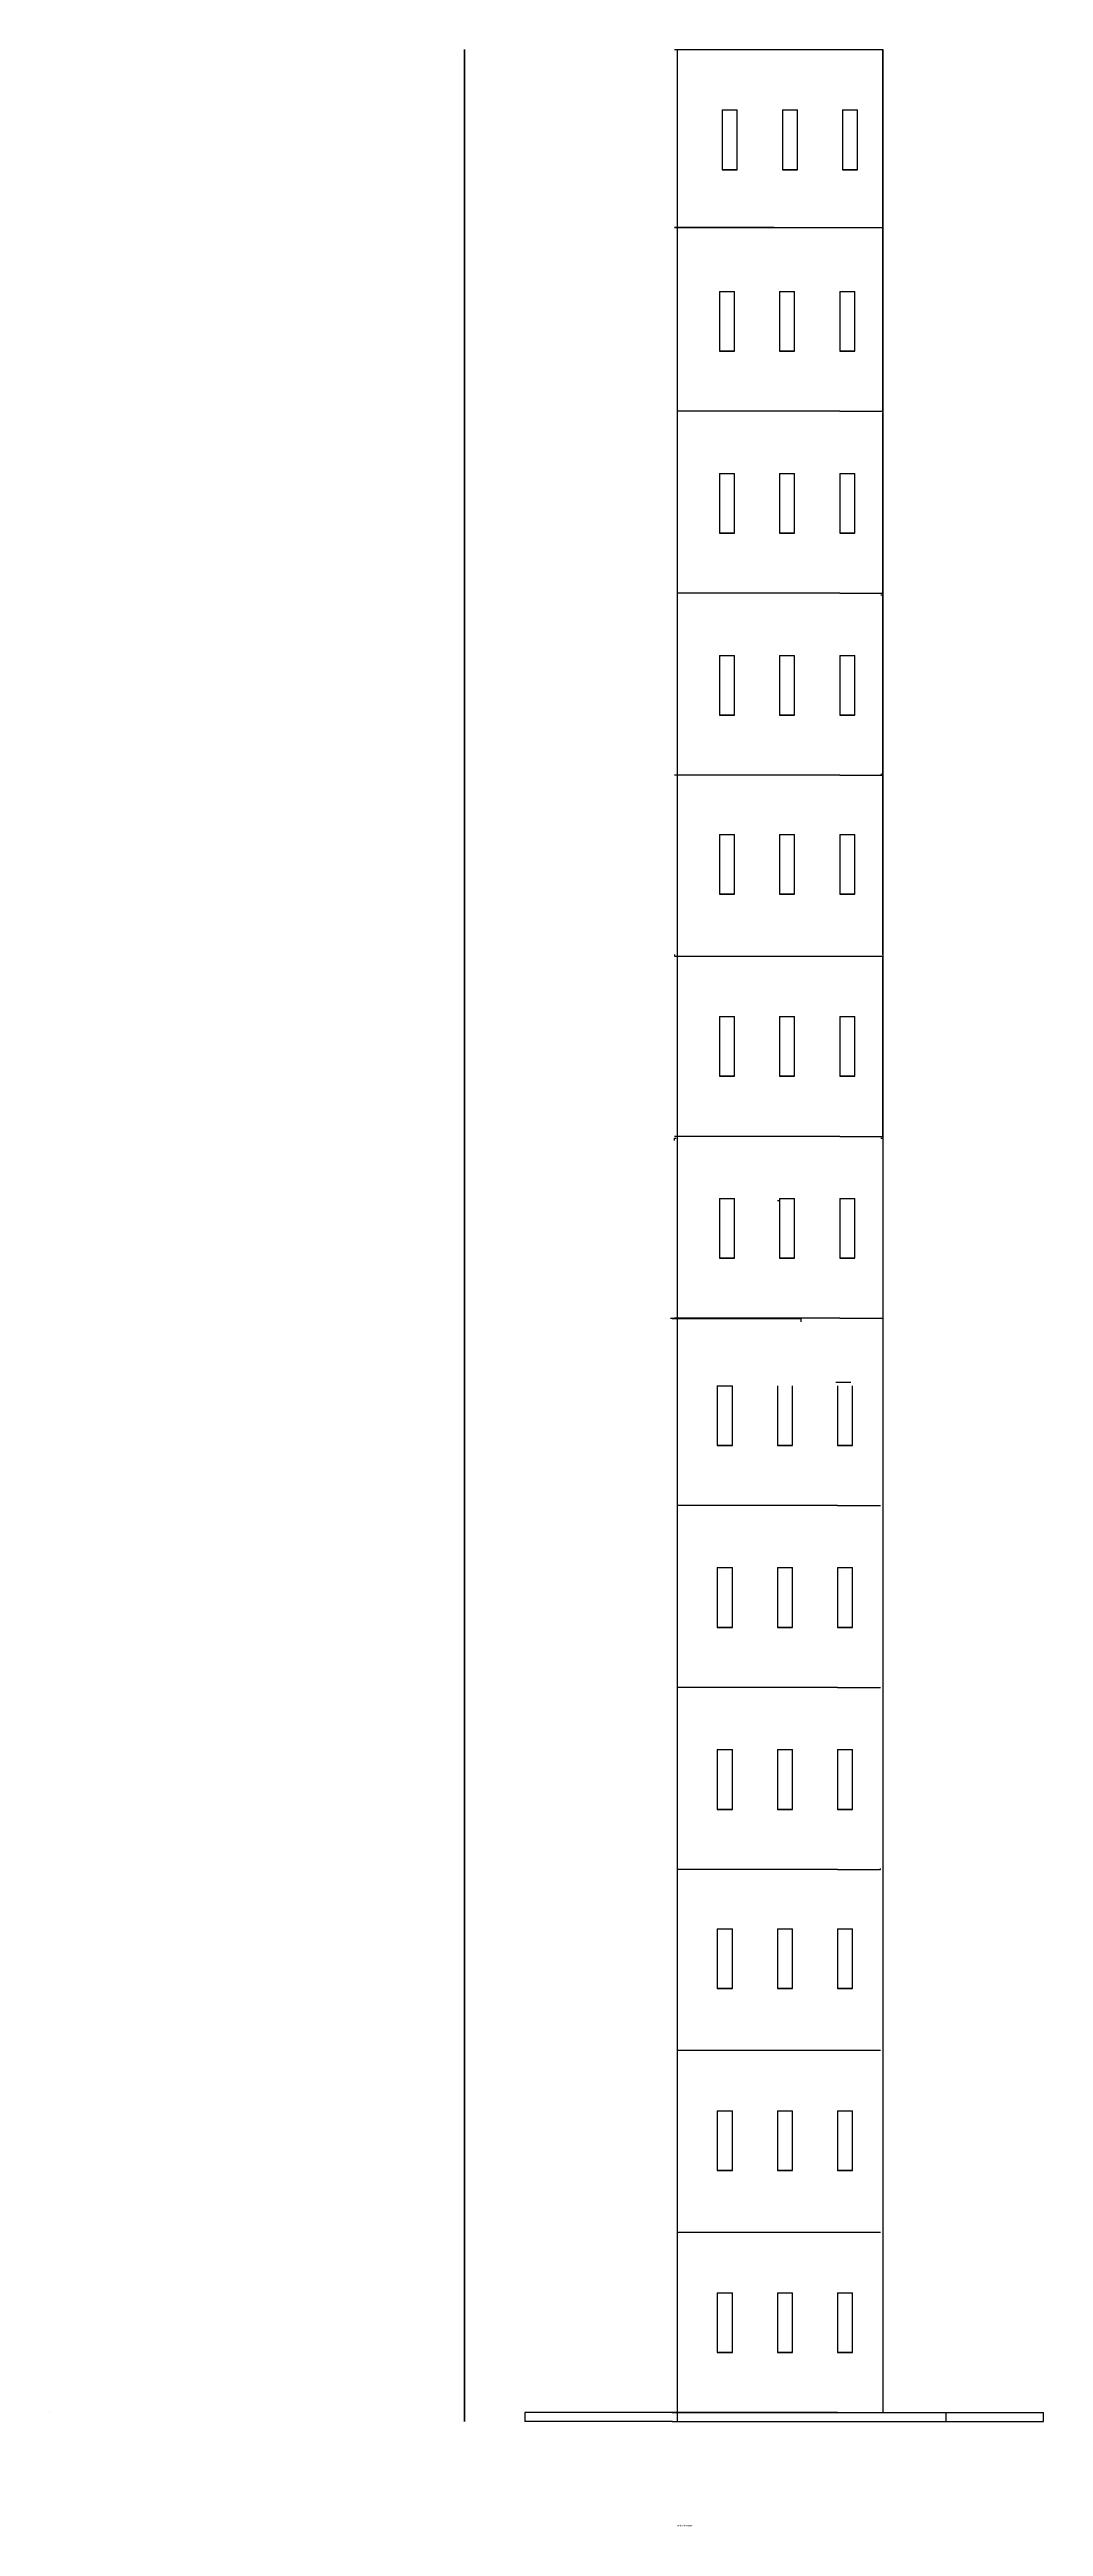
# Model space of a CAD drawing. Header units: millimetres. Extents: x -45491 to 454665, y -283075 to 218718.
# Drawn here: x 94497 to 259777, y -283075 to 129018 of the extents above; entities that cross this region are included whole.
import ezdxf

# ---------------------------------------------------------------- set-up
doc = ezdxf.new("R2010")
doc.units = ezdxf.units.MM
for name, color, linetype in [('A-DIM', 2, 'Continuous'), ('A-TEXT', 7, 'Continuous'), ('A-WALL', 1, 'Continuous'), ('A-WINDOW', 4, 'Continuous')]:
    doc.layers.add(name, color=color, linetype=linetype)
doc.styles.get("Standard").update_dxf_attribs({"font": 'arial.ttf'})

msp = doc.modelspace()

# ---------------------------------------------------------------- linework, layer by layer
at = {"layer": 'A-DIM'}
msp.add_line((163481, -265626), (163481, 129018), dxfattribs=at)
msp.add_line((163481, -265626), (163481, 129018), dxfattribs=at)
at = {"layer": 'A-WALL'}
for p, q in [((163481, 129018), (163481, -265626)), ((198397, 129018), (233060, 129018)), ((198397, 129018), (198397, 129018)), ((198397, 129018), (198397, 129018)), ((198397, 129018), (198397, 129018)), ((198397, 129018), (198397, 129018)), ((198397, 129018), (233060, 129018)), ((198856, 129018), (198856, -265626)), ((233060, 98826), (233060, 129018)), ((233060, 129018), (233060, 100653)), ((233060, 129018), (233060, -82074)), ((233060, 129018), (233060, -264126)), ((213003, 99394), (198397, 99394)), ((198397, 99394), (233060, 99394)), ((215003, 99394), (213003, 99394)), ((233060, 68826), (233060, 98826)), ((225897, 68826), (198856, 68826)), ((225897, 68826), (228397, 68826)), ((228397, 68826), (233060, 68826)), ((233060, 38554), (233060, 68554)), ((225897, 38554), (198856, 38554)), ((225897, 38554), (228397, 38554)), ((228397, 38554), (233060, 38554)), ((232760, 38282), (233060, 38282)), ((233060, 41022), (233060, 38282)), ((233060, 8282), (233060, 38282)), ((225897, 8282), (198397, 8282)), ((225897, 8282), (228397, 8282)), ((228397, 8282), (233060, 8282)), ((232760, 8469), (233060, 8469)), ((233060, -21531), (233060, 8469)), ((198397, -21531), (198397, -21803)), ((198397, -21803), (198697, -21803)), ((198397, -21803), (232760, -21803)), ((232760, -21803), (233060, -21803)), ((233060, -21531), (233060, -24769)), ((233060, -51803), (233060, -21803)), ((225897, -51803), (198397, -51803)), ((198397, -52469), (198397, -52074)), ((198397, -52074), (198697, -52074)), ((225897, -51803), (228397, -51803)), ((228397, -51803), (233060, -51803)), ((232760, -52074), (233060, -52074)), ((199438, -82093), (197741, -82093)), ((198041, -82093), (219495, -82093)), ((225897, -82074), (198397, -82074)), ((198397, -82074), (198397, -82093)), ((201438, -82093), (199438, -82093)), ((219495, -82661), (219495, -82074)), ((225897, -82074), (228397, -82074)), ((228397, -82074), (233060, -82074)), ((225541, -113225), (198856, -113225)), ((225541, -113225), (228041, -113225)), ((228041, -113225), (232704, -113225)), ((225541, -143497), (198856, -143497)), ((225541, -143497), (228041, -143497)), ((228041, -143497), (232704, -143497)), ((225541, -173769), (198856, -173769)), ((225541, -173769), (228041, -173769)), ((228041, -173769), (232704, -173769)), ((232704, -173769), (232704, -173582)), ((232704, -173769), (232704, -173582)), ((198856, -203854), (232404, -203854)), ((232404, -203854), (232704, -203854)), ((198856, -234126), (232404, -234126)), ((232404, -234126), (232704, -234126)), ((94497, -264126), (94497, -264126)), ((198041, -264126), (173530, -264126)), ((173530, -264126), (173530, -265626)), ((198041, -265626), (173530, -265626)), ((225541, -264126), (198041, -264126)), ((198041, -264126), (232704, -264126)), ((198041, -264126), (259777, -264126)), ((198041, -265626), (259777, -265626)), ((225541, -264126), (228041, -264126)), ((228041, -264126), (232704, -264126)), ((243519, -264126), (243519, -265626)), ((259777, -265626), (259777, -264126))]:
    msp.add_line(p, q, dxfattribs=at)
at = {"layer": 'A-WINDOW'}
for p, q in [((206356, 118963), (206356, 109018)), ((206356, 118963), (208856, 118963)), ((208856, 109018), (208856, 118963)), ((216356, 118963), (216356, 109018)), ((216356, 118963), (218856, 118963)), ((218856, 109018), (218856, 118963)), ((226356, 118963), (226356, 109018)), ((226356, 118963), (228856, 118963)), ((228856, 109018), (228856, 118963)), ((206356, 109018), (208856, 109018)), ((208856, 109018), (206356, 109018)), ((216356, 109018), (218856, 109018)), ((218856, 109018), (216356, 109018)), ((226356, 109018), (228856, 109018)), ((228856, 109018), (226356, 109018)), ((205897, 88771), (208397, 88771)), ((205897, 88771), (205897, 78826)), ((208397, 78826), (208397, 88771)), ((215897, 88771), (218397, 88771)), ((215897, 88771), (215897, 78826)), ((218397, 78826), (218397, 88771)), ((225897, 88771), (228397, 88771)), ((225897, 88771), (225897, 78826)), ((228397, 78826), (228397, 88771)), ((208397, 78826), (205897, 78826)), ((205897, 78826), (208397, 78826)), ((218397, 78826), (215897, 78826)), ((215897, 78826), (218397, 78826)), ((228397, 78826), (225897, 78826)), ((225897, 78826), (228397, 78826)), ((205897, 58499), (208397, 58499)), ((205897, 58499), (205897, 48554)), ((208397, 48554), (208397, 58499)), ((215897, 58499), (218397, 58499)), ((215897, 58499), (215897, 48554)), ((218397, 48554), (218397, 58499)), ((225897, 58499), (228397, 58499)), ((225897, 58499), (225897, 48554)), ((228397, 48554), (228397, 58499)), ((208397, 48554), (205897, 48554)), ((205897, 48554), (208397, 48554)), ((218397, 48554), (215897, 48554)), ((215897, 48554), (218397, 48554)), ((228397, 48554), (225897, 48554)), ((225897, 48554), (228397, 48554)), ((205897, 28227), (208397, 28227)), ((205897, 28227), (205897, 18282)), ((208397, 18282), (208397, 28227)), ((215897, 28227), (218397, 28227)), ((215897, 28227), (215897, 18282)), ((218397, 18282), (218397, 28227)), ((225897, 28227), (228397, 28227)), ((225897, 28227), (225897, 18282)), ((228397, 18282), (228397, 28227)), ((208397, 18282), (205897, 18282)), ((205897, 18282), (208397, 18282)), ((218397, 18282), (215897, 18282)), ((215897, 18282), (218397, 18282)), ((228397, 18282), (225897, 18282)), ((225897, 18282), (228397, 18282)), ((205897, -1586), (208397, -1586)), ((205897, -1586), (205897, -11531)), ((208397, -11531), (208397, -1586)), ((215897, -1586), (218397, -1586)), ((215897, -1586), (215897, -11531)), ((218397, -11531), (218397, -1586)), ((225897, -1586), (228397, -1586)), ((225897, -1586), (225897, -11531)), ((228397, -11531), (228397, -1586)), ((208397, -11531), (205897, -11531)), ((205897, -11531), (208397, -11531)), ((218397, -11531), (215897, -11531)), ((215897, -11531), (218397, -11531)), ((228397, -11531), (225897, -11531)), ((225897, -11531), (228397, -11531)), ((205897, -31858), (208397, -31858)), ((205897, -31858), (205897, -41803)), ((208397, -41803), (208397, -31858)), ((215897, -31858), (218397, -31858)), ((215897, -31858), (215897, -41803)), ((218397, -41803), (218397, -31858)), ((225897, -31858), (228397, -31858)), ((225897, -31858), (225897, -41803)), ((228397, -41803), (228397, -31858)), ((208397, -41803), (205897, -41803)), ((205897, -41803), (208397, -41803)), ((218397, -41803), (215897, -41803)), ((215897, -41803), (218397, -41803)), ((228397, -41803), (225897, -41803)), ((225897, -41803), (228397, -41803)), ((205897, -62130), (208397, -62130)), ((205897, -62130), (205897, -72074)), ((208397, -72074), (208397, -62130)), ((215541, -62444), (215897, -62444)), ((215897, -62130), (218397, -62130)), ((215897, -62130), (215897, -72074)), ((218397, -72074), (218397, -62130)), ((225897, -62130), (228397, -62130)), ((225897, -62130), (225897, -72074)), ((228397, -72074), (228397, -62130)), ((208397, -72074), (205897, -72074)), ((205897, -72074), (208397, -72074)), ((218397, -72074), (215897, -72074)), ((215897, -72074), (218397, -72074)), ((228397, -72074), (225897, -72074)), ((225897, -72074), (228397, -72074)), ((205541, -93281), (208041, -93281)), ((205541, -93281), (205541, -103225)), ((208041, -103225), (208041, -93281)), ((215541, -93281), (215541, -103225)), ((218041, -103225), (218041, -93281)), ((225241, -92716), (227741, -92716)), ((225541, -93281), (225541, -103225)), ((228041, -103225), (228041, -93281)), ((208041, -103225), (205541, -103225)), ((205541, -103225), (208041, -103225)), ((218041, -103225), (215541, -103225)), ((215541, -103225), (218041, -103225)), ((228041, -103225), (225541, -103225)), ((225541, -103225), (228041, -103225)), ((205541, -123552), (208041, -123552)), ((205541, -123552), (205541, -133497)), ((208041, -133497), (208041, -123552)), ((215541, -123552), (218041, -123552)), ((215541, -123552), (215541, -133497)), ((218041, -133497), (218041, -123552)), ((225541, -123552), (228041, -123552)), ((225541, -123552), (225541, -133497)), ((228041, -133497), (228041, -123552)), ((208041, -133497), (205541, -133497)), ((205541, -133497), (208041, -133497)), ((218041, -133497), (215541, -133497)), ((215541, -133497), (218041, -133497)), ((228041, -133497), (225541, -133497)), ((225541, -133497), (228041, -133497)), ((205541, -153824), (208041, -153824)), ((205541, -153824), (205541, -163769)), ((208041, -163769), (208041, -153824)), ((215541, -153824), (218041, -153824)), ((215541, -153824), (215541, -163769)), ((218041, -163769), (218041, -153824)), ((225541, -153824), (228041, -153824)), ((225541, -153824), (225541, -163769)), ((228041, -163769), (228041, -153824)), ((208041, -163769), (205541, -163769)), ((205541, -163769), (208041, -163769)), ((218041, -163769), (215541, -163769)), ((215541, -163769), (218041, -163769)), ((228041, -163769), (225541, -163769)), ((225541, -163769), (228041, -163769)), ((205541, -183637), (208041, -183637)), ((205541, -183637), (205541, -193582)), ((208041, -193582), (208041, -183637)), ((215541, -183637), (218041, -183637)), ((215541, -183637), (215541, -193582)), ((218041, -193582), (218041, -183637)), ((225541, -183637), (228041, -183637)), ((225541, -183637), (225541, -193582)), ((228041, -193582), (228041, -183637)), ((208041, -193582), (205541, -193582)), ((205541, -193582), (208041, -193582)), ((218041, -193582), (215541, -193582)), ((215541, -193582), (218041, -193582)), ((228041, -193582), (225541, -193582)), ((225541, -193582), (228041, -193582)), ((205541, -213909), (208041, -213909)), ((205541, -213909), (205541, -223854)), ((208041, -223854), (208041, -213909)), ((215541, -213909), (218041, -213909)), ((215541, -213909), (215541, -223854)), ((218041, -223854), (218041, -213909)), ((225541, -213909), (228041, -213909)), ((225541, -213909), (225541, -223854)), ((228041, -223854), (228041, -213909)), ((208041, -223854), (205541, -223854)), ((205541, -223854), (208041, -223854)), ((218041, -223854), (215541, -223854)), ((215541, -223854), (218041, -223854)), ((228041, -223854), (225541, -223854)), ((225541, -223854), (228041, -223854)), ((205541, -244181), (208041, -244181)), ((205541, -244181), (205541, -254126)), ((208041, -254126), (208041, -244181)), ((215541, -244181), (218041, -244181)), ((215541, -244181), (215541, -254126)), ((218041, -254126), (218041, -244181)), ((225541, -244181), (228041, -244181)), ((225541, -244181), (225541, -254126)), ((228041, -254126), (228041, -244181)), ((208041, -254126), (205541, -254126)), ((205541, -254126), (208041, -254126)), ((218041, -254126), (215541, -254126)), ((215541, -254126), (218041, -254126)), ((228041, -254126), (225541, -254126)), ((225541, -254126), (228041, -254126))]:
    msp.add_line(p, q, dxfattribs=at)

# ---------------------------------------------------------------- texts
at = {"layer": 'A-TEXT'}
msp.add_text('side elevation', height=300, dxfattribs=at).set_placement((198880, -283071))

doc.saveas('drawing.dxf')
